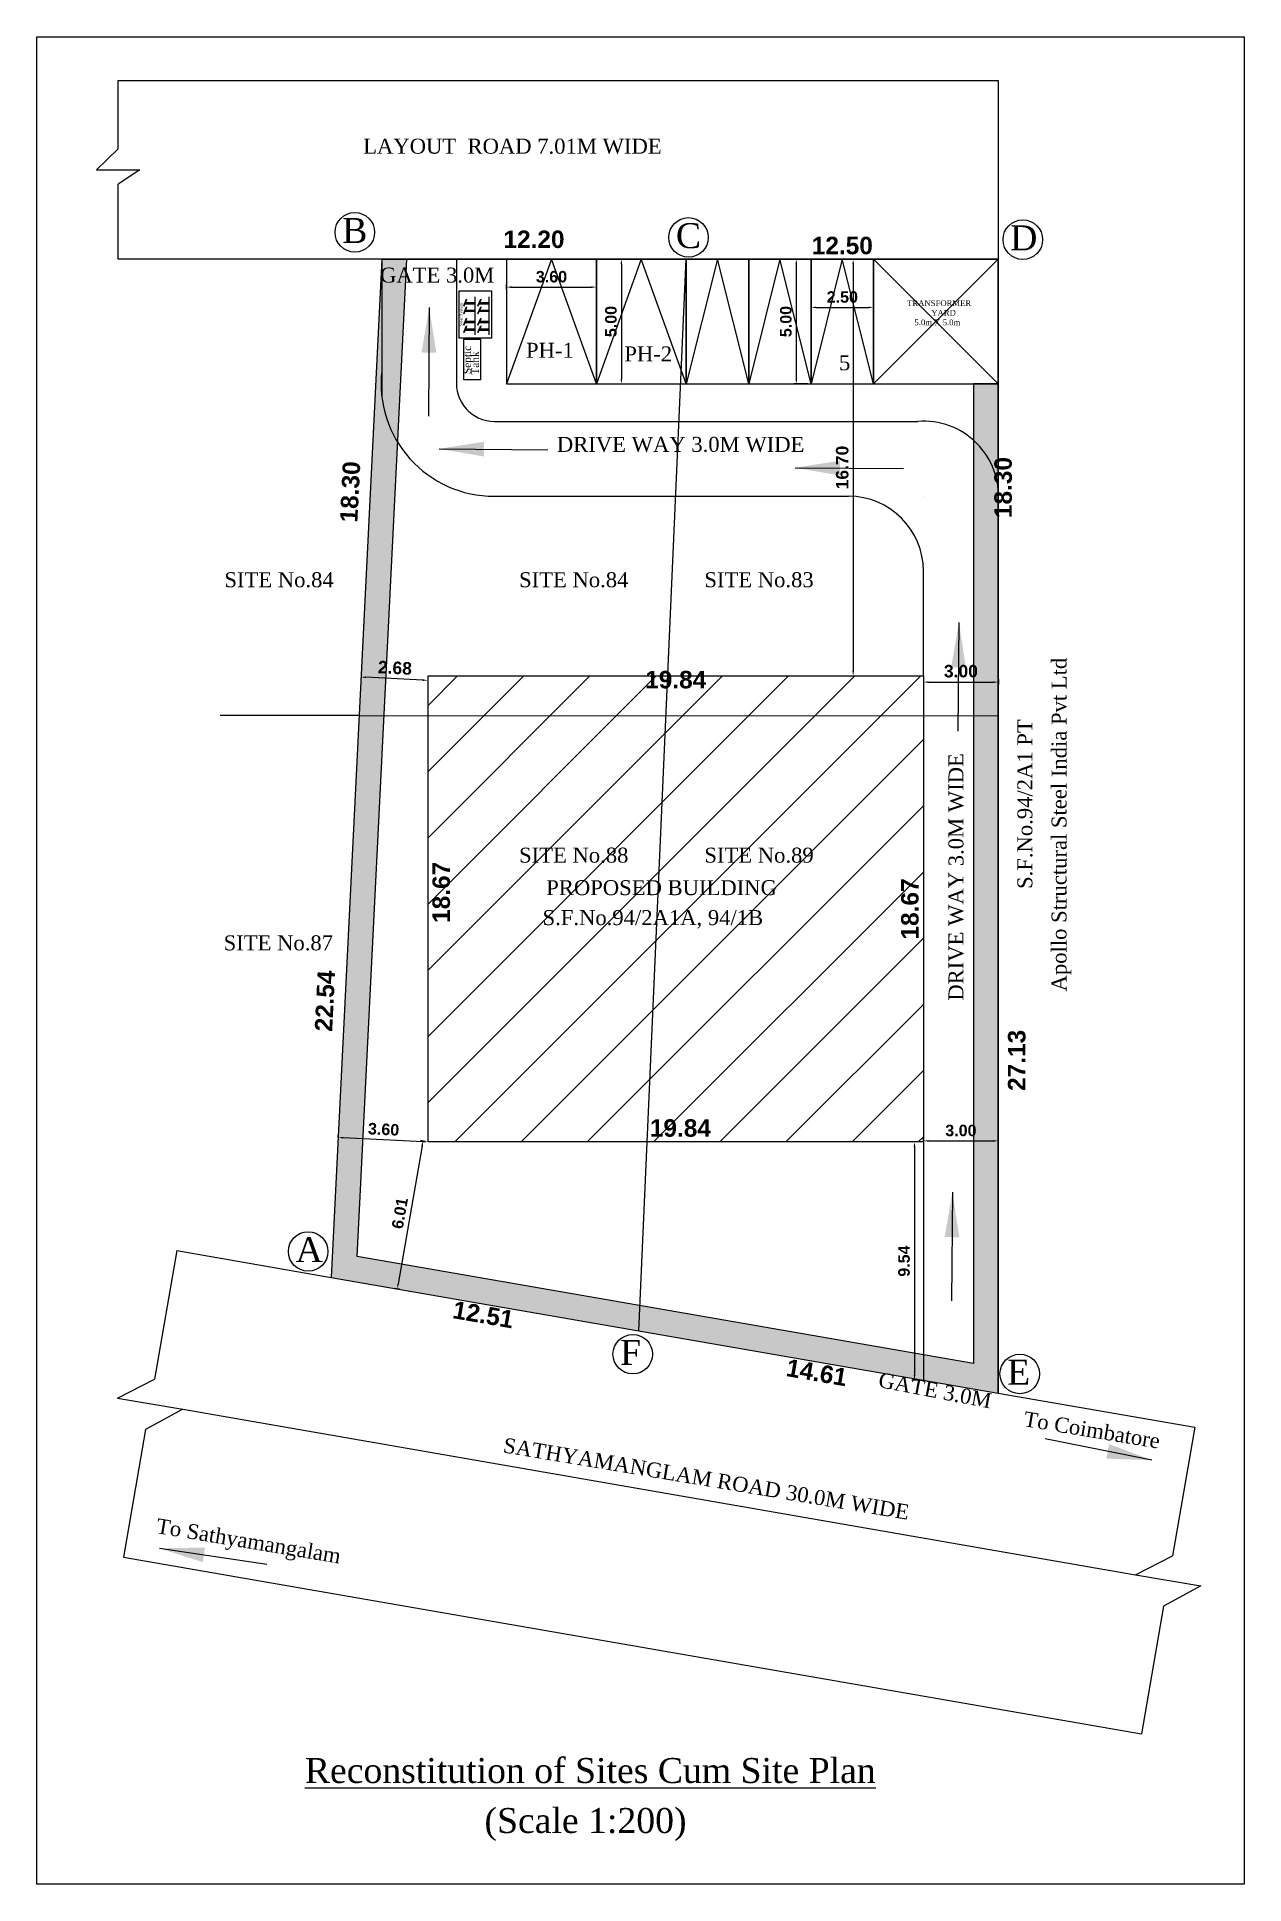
# Model space of a CAD drawing. Header units: metres. Extents: x -54 to 177, y -43 to 77.
# Drawn here: x 58.82 to 83, y -42.97 to -5.97 of the extents above; entities that cross this region are included whole.
import ezdxf
from ezdxf.lldxf.tags import DXFTag

# ---------------------------------------------------------------- set-up
doc = ezdxf.new("R2010")
doc.units = ezdxf.units.M
doc.header["$LTSCALE"] = 2
doc.header["$MEASUREMENT"] = 0
doc.header["$PDMODE"] = 34
doc.header["$PDSIZE"] = -2
doc.styles.add('ANAND', font='times.ttf')
doc.styles.get("Standard").update_dxf_attribs({"font": 'swisseb.ttf'})
tags = doc.linetypes.add('HIDDEN2', pattern=[4.7625, 3.175, -1.5875]).pattern_tags.tags
tags[6:7] = [DXFTag(74, 4), DXFTag(75, 0), DXFTag(340, '0'), DXFTag(46, 1.0), DXFTag(50, 0.0), DXFTag(44, 0.0), DXFTag(45, 0.0)]
tags[4:5] = [DXFTag(74, 4), DXFTag(75, 0), DXFTag(340, '0'), DXFTag(46, 1.0), DXFTag(50, 0.0), DXFTag(44, 0.0), DXFTag(45, 0.0)]
doc.dimstyles.new('V1', dxfattribs={"dimtxt": 0.23, "dimasz": 0.1, "dimexe": 0.05, "dimexo": 0.0625, "dimgap": 0.09, "dimtad": 1, "dimzin": 0, "dimdsep": 46, "dimtxsty": 'Standard', "dimcen": 0.09, "dimadec": 0, "dimazin": 0, "dimtfac": 1, "dimtix": 1, "dimtofl": 0, "dimtmove": 2, "dimatfit": 0, "dimfxl": 0, "dimtolj": 1, "dimtzin": 0, "dimarcsym": 0})

msp = doc.modelspace()

# ---------------------------------------------------------------- texts
at = {"style": 'ANAND'}
for s, height, p in [('LAYOUT  ROAD 7.01M WIDE', 0.3, (65.3549, -8.3125)), ('B', 0.5, (64.9349, -10.1017)), ('C', 0.5, (71.6171, -10.2039)), ('D', 0.5, (78.3136, -10.2486)), ('GATE 3.0M', 0.3, (65.6922, -10.8943)), ('TRANSFORMER', 0.115, (76.2487, -11.3648)), ('YARD', 0.115, (76.7327, -11.5565)), ('5.0m X 5.0m', 0.115, (76.396, -11.7481)), ('PH-1', 0.3, (68.6163, -12.4005)), ('PH-2', 0.3, (70.5855, -12.4726)), ('5', 0.3, (74.8846, -12.6509)), ('DRIVE WAY 3.0M WIDE', 0.3, (69.234, -14.2855)), ('SITE No.84', 0.3, (62.5749, -16.9963)), ('SITE No.84', 0.3, (68.4771, -16.9963)), ('SITE No.83', 0.3, (72.1879, -16.9963)), ('SITE No.88', 0.3, (68.4771, -22.513)), ('SITE No.89', 0.3, (72.1879, -22.513)), ('PROPOSED BUILDING', 0.3, (69.021, -23.1643)), ('S.F.No.94/2A1A, 94/1B', 0.3, (68.9476, -23.7634)), ('SITE No.87', 0.3, (62.5607, -24.2698)), ('A', 0.5, (64.0011, -30.5145)), ('F', 0.5, (70.5013, -32.5736)), ('E', 0.5, (78.252, -32.9689)), ('%%UReconstitution of Sites Cum Site Plan', 0.5, (64.1868, -40.9476)), ('(Scale 1:200)', 0.5, (67.7842, -41.9494))]:
    msp.add_text(s, height=height, dxfattribs=at).set_placement(p)
for s, height, rotation, p in [('Solar System', 0.0575, 90, (67.3389, -11.7714)), ('Septic', 0.15, 90, (67.5152, -12.7267)), ('Tank', 0.15, 90, (67.6723, -12.7386)), ('Apollo Structural Steel India Pvt Ltd', 0.3, 90, (79.4418, -25.0926)), ('S.F.No.94/2A1 PT', 0.3, 90, (78.7565, -23.04)), ('DRIVE WAY 3.0M WIDE', 0.3, 90, (77.3773, -25.2784)), ('GATE 3.0M', 0.3, 349.10908, (75.6554, -33.0129)), ('To Coimbatore', 0.3, 350.54902, (78.5667, -33.7981)), ('SATHYAMANGLAM ROAD 30.0M WIDE', 0.3, 350.54902, (68.1429, -34.324)), ('To Sathyamangalam', 0.3, 350.54902, (61.1926, -35.9399))]:
    msp.add_text(s, height=height, rotation=rotation, dxfattribs=at).set_placement(p)

# ---------------------------------------------------------------- blocks, each defined once
blk = doc.blocks.new('*D173')
at = {"color": 0, "lineweight": -2}
for p, q in [((75.013, -10.425), (75.218, -10.425)), ((75.168, -10.525), (75.168, -18.673)), ((75.013, -18.773), (75.218, -18.773))]:
    blk.add_line(p, q, dxfattribs=at)
at = {"color": 0}
for points in [[(75.151, -10.525), (75.185, -10.525), (75.168, -10.425)], [(75.151, -18.673), (75.185, -18.673), (75.168, -18.773)]]:
    blk.add_solid(points, dxfattribs=at)
at = {"layer": 'Defpoints', "color": 0}
for p in [(74.951, -10.425), (74.951, -18.773), (75.168, -18.773)]:
    blk.add_point(p, dxfattribs=at)
at = {"color": 0, "insert": (74.95, -14.599), "char_height": 0.25, "attachment_point": 5, "rotation": 90}
blk.add_mtext('\\A1;16.70', dxfattribs=at)
blk = doc.blocks.new('*D174')
at = {"color": 0, "lineweight": -2}
for p, q in [((65.312, -18.769), (65.309, -18.846)), ((66.55, -18.857), (65.411, -18.801)), ((66.651, -18.836), (66.647, -18.912))]:
    blk.add_line(p, q, dxfattribs=at)
at = {"color": 0}
for points in [[(65.412, -18.784), (65.41, -18.817), (65.311, -18.796)], [(66.551, -18.84), (66.549, -18.874), (66.65, -18.862)]]:
    blk.add_solid(points, dxfattribs=at)
at = {"layer": 'Defpoints', "color": 0}
for p in [(65.311, -18.796), (65.315, -18.707), (66.654, -18.773)]:
    blk.add_point(p, dxfattribs=at)
at = {"color": 0, "insert": (65.991, -18.611), "char_height": 0.25, "attachment_point": 5, "rotation": 357.1642}
blk.add_mtext('\\A1;2.68', dxfattribs=at)
blk = doc.blocks.new('*D175')
at = {"color": 0, "lineweight": -2}
for p, q in [((76.576, -18.836), (76.576, -18.947)), ((78.076, -18.836), (78.076, -18.947)), ((76.676, -18.897), (77.976, -18.897))]:
    blk.add_line(p, q, dxfattribs=at)
at = {"color": 0}
for points in [[(76.676, -18.88), (76.676, -18.913), (76.576, -18.897)], [(77.976, -18.88), (77.976, -18.913), (78.076, -18.897)]]:
    blk.add_solid(points, dxfattribs=at)
at = {"layer": 'Defpoints', "color": 0}
for p in [(76.576, -18.773), (78.076, -18.773), (78.076, -18.897)]:
    blk.add_point(p, dxfattribs=at)
at = {"color": 0, "insert": (77.326, -18.679), "char_height": 0.25, "attachment_point": 5}
blk.add_mtext('\\A1;3.00', dxfattribs=at)
blk = doc.blocks.new('*D163')
at = {"layer": 'Defpoints', "color": 0}
for p in [(65.139, -19.669), (66.15, -19.719), (65.592, -30.977)]:
    blk.add_point(p, dxfattribs=at)
at = {"color": 0, "insert": (64.591, -25.284), "char_height": 0.35, "attachment_point": 5, "rotation": 87.1642}
blk.add_mtext('\\A1;22.54', dxfattribs=at)
blk = doc.blocks.new('*D164')
at = {"layer": 'Defpoints', "color": 0}
for p in [(65.592, -10.53), (66.602, -10.58), (66.15, -19.719)]:
    blk.add_point(p, dxfattribs=at)
at = {"color": 0, "insert": (65.096, -15.086), "char_height": 0.35, "attachment_point": 5, "rotation": 87.1642}
blk.add_mtext('\\A1;18.30', dxfattribs=at)
blk = doc.blocks.new('*D176')
at = {"layer": 'Defpoints', "color": 0}
for p in [(71.826, -10.3), (65.726, -10.425), (71.826, -10.425)]:
    blk.add_point(p, dxfattribs=at)
at = {"color": 0, "insert": (68.776, -10.03), "char_height": 0.35, "attachment_point": 5}
blk.add_mtext('\\A1;12.20', dxfattribs=at)
blk = doc.blocks.new('*D177')
at = {"layer": 'Defpoints', "color": 0}
for p in [(64.715, -30.821), (70.878, -31.891), (70.795, -32.369)]:
    blk.add_point(p, dxfattribs=at)
at = {"color": 0, "insert": (67.76, -31.568), "char_height": 0.35, "attachment_point": 5, "rotation": 350.1551}
blk.add_mtext('\\A1;12.51', dxfattribs=at)
blk = doc.blocks.new('*D178')
at = {"layer": 'Defpoints', "color": 0}
for p in [(70.878, -31.891), (78.076, -33.14), (77.993, -33.618)]:
    blk.add_point(p, dxfattribs=at)
at = {"color": 0, "insert": (74.44, -32.728), "char_height": 0.35, "attachment_point": 5, "rotation": 350.1551}
blk.add_mtext('\\A1;14.61', dxfattribs=at)
blk = doc.blocks.new('*D165')
at = {"layer": 'Defpoints', "color": 0}
for p in [(66.747, -28.101), (66.747, -31.228), (76.669, -31.228)]:
    blk.add_point(p, dxfattribs=at)
at = {"color": 0, "insert": (71.708, -27.831), "char_height": 0.35, "attachment_point": 5}
blk.add_mtext('\\A1;19.84', dxfattribs=at)
blk = doc.blocks.new('*D166')
at = {"layer": 'Defpoints', "color": 0}
for p in [(68.414, -18.441), (67.19, -27.775), (68.414, -27.775)]:
    blk.add_point(p, dxfattribs=at)
at = {"color": 0, "insert": (66.92, -23.108), "char_height": 0.35, "attachment_point": 5, "rotation": 90}
blk.add_mtext('\\A1;18.67', dxfattribs=at)
blk = doc.blocks.new('*D167')
at = {"layer": 'Defpoints', "color": 0}
for p in [(76.795, -19.692), (76.795, -33.257), (78.716, -33.257)]:
    blk.add_point(p, dxfattribs=at)
at = {"color": 0, "insert": (78.446, -26.474), "char_height": 0.35, "attachment_point": 5, "rotation": 90}
blk.add_mtext('\\A1;27.13', dxfattribs=at)
blk = doc.blocks.new('*D168')
at = {"layer": 'Defpoints', "color": 0}
for p in [(78.076, -10.425), (78.444, -10.425), (78.076, -19.575)]:
    blk.add_point(p, dxfattribs=at)
at = {"color": 0, "insert": (78.174, -15), "char_height": 0.35, "attachment_point": 5, "rotation": 90}
blk.add_mtext('\\A1;18.30', dxfattribs=at)
blk = doc.blocks.new('*D169')
at = {"color": 0, "lineweight": -2}
for p, q in [((74.263, -10.425), (73.979, -10.425)), ((74.029, -10.525), (74.029, -12.825)), ((74.263, -12.925), (73.979, -12.925))]:
    blk.add_line(p, q, dxfattribs=at)
at = {"color": 0}
for points in [[(74.012, -10.525), (74.046, -10.525), (74.029, -10.425)], [(74.012, -12.825), (74.046, -12.825), (74.029, -12.925)]]:
    blk.add_solid(points, dxfattribs=at)
at = {"layer": 'Defpoints', "color": 0}
for p in [(74.326, -10.425), (74.029, -12.925), (74.326, -12.925)]:
    blk.add_point(p, dxfattribs=at)
at = {"color": 0, "insert": (73.821, -11.675), "char_height": 0.23, "attachment_point": 5, "rotation": 90}
blk.add_mtext('\\A1;5.00', dxfattribs=at)
blk = doc.blocks.new('*D170')
at = {"color": 0, "lineweight": -2}
for p, q in [((74.326, -11.392), (74.326, -11.342)), ((74.426, -11.392), (75.476, -11.392)), ((75.576, -11.392), (75.576, -11.342))]:
    blk.add_line(p, q, dxfattribs=at)
at = {"color": 0}
for points in [[(74.426, -11.376), (74.426, -11.409), (74.326, -11.392)], [(75.476, -11.376), (75.476, -11.409), (75.576, -11.392)]]:
    blk.add_solid(points, dxfattribs=at)
at = {"layer": 'Defpoints', "color": 0}
for p in [(74.326, -11.416), (75.576, -11.392), (75.576, -11.416)]:
    blk.add_point(p, dxfattribs=at)
at = {"color": 0, "insert": (74.951, -11.184), "char_height": 0.23, "attachment_point": 5}
blk.add_mtext('\\A1;2.50', dxfattribs=at)
blk = doc.blocks.new('*D171')
at = {"color": 0, "lineweight": -2}
for p, q in [((68.226, -11.028), (68.226, -10.936)), ((68.326, -10.986), (69.926, -10.986)), ((70.026, -11.028), (70.026, -10.936))]:
    blk.add_line(p, q, dxfattribs=at)
at = {"color": 0}
for points in [[(68.326, -10.969), (68.326, -11.002), (68.226, -10.986)], [(69.926, -10.969), (69.926, -11.002), (70.026, -10.986)]]:
    blk.add_solid(points, dxfattribs=at)
at = {"layer": 'Defpoints', "color": 0}
for p in [(68.226, -11.09), (70.026, -10.986), (70.026, -11.09)]:
    blk.add_point(p, dxfattribs=at)
at = {"color": 0, "insert": (69.126, -10.778), "char_height": 0.23, "attachment_point": 5}
blk.add_mtext('\\A1;3.60', dxfattribs=at)
blk = doc.blocks.new('*D172')
at = {"color": 0, "lineweight": -2}
for p, q in [((70.088, -10.425), (70.576, -10.425)), ((70.526, -10.525), (70.526, -12.825)), ((70.088, -12.925), (70.576, -12.925))]:
    blk.add_line(p, q, dxfattribs=at)
at = {"color": 0}
for points in [[(70.509, -10.525), (70.542, -10.525), (70.526, -10.425)], [(70.509, -12.825), (70.542, -12.825), (70.526, -12.925)]]:
    blk.add_solid(points, dxfattribs=at)
at = {"layer": 'Defpoints', "color": 0}
for p in [(70.026, -10.425), (70.026, -12.925), (70.526, -12.925)]:
    blk.add_point(p, dxfattribs=at)
at = {"color": 0, "insert": (70.318, -11.675), "char_height": 0.23, "attachment_point": 5, "rotation": 90}
blk.add_mtext('\\A1;5.00', dxfattribs=at)
blk = doc.blocks.new('*D179')
at = {"color": 0, "lineweight": -2}
for p, q in [((64.854, -28.019), (64.857, -27.969)), ((66.554, -28.103), (64.954, -28.024)), ((66.654, -28.108), (66.657, -28.058))]:
    blk.add_line(p, q, dxfattribs=at)
at = {"color": 0}
for points in [[(64.955, -28.007), (64.953, -28.04), (64.854, -28.019)], [(66.555, -28.086), (66.554, -28.119), (66.654, -28.108)]]:
    blk.add_solid(points, dxfattribs=at)
at = {"layer": 'Defpoints', "color": 0}
for p in [(64.854, -28.019), (64.854, -28.019), (66.654, -28.108)]:
    blk.add_point(p, dxfattribs=at)
at = {"color": 0, "insert": (65.764, -27.855), "char_height": 0.23, "attachment_point": 5, "rotation": 357.1642}
blk.add_mtext('\\A1;3.60', dxfattribs=at)
blk = doc.blocks.new('*D180')
at = {"layer": 'Defpoints', "color": 0}
for p in [(76.576, -18.773), (76.576, -18.773), (76.576, -28.108)]:
    blk.add_point(p, dxfattribs=at)
at = {"color": 0, "insert": (76.306, -23.441), "char_height": 0.35, "attachment_point": 5, "rotation": 90}
blk.add_mtext('\\A1;18.67', dxfattribs=at)
blk = doc.blocks.new('*D181')
at = {"layer": 'Defpoints', "color": 0}
for p in [(66.654, -18.773), (76.576, -18.773), (66.654, -19.12)]:
    blk.add_point(p, dxfattribs=at)
at = {"color": 0, "insert": (71.615, -18.85), "char_height": 0.35, "attachment_point": 5}
blk.add_mtext('\\A1;19.84', dxfattribs=at)
blk = doc.blocks.new('*D182')
at = {"color": 0, "lineweight": -2}
for p, q in [((76.576, -28.087), (76.576, -28.037)), ((76.676, -28.087), (77.976, -28.087)), ((78.076, -28.087), (78.076, -28.037))]:
    blk.add_line(p, q, dxfattribs=at)
at = {"color": 0}
for points in [[(76.676, -28.07), (76.676, -28.103), (76.576, -28.087)], [(77.976, -28.07), (77.976, -28.103), (78.076, -28.087)]]:
    blk.add_solid(points, dxfattribs=at)
at = {"layer": 'Defpoints', "color": 0}
for p in [(76.576, -28.108), (78.076, -28.087), (78.076, -28.108)]:
    blk.add_point(p, dxfattribs=at)
at = {"color": 0, "insert": (77.326, -27.879), "char_height": 0.23, "attachment_point": 5}
blk.add_mtext('\\A1;3.00', dxfattribs=at)
blk = doc.blocks.new('*D183')
at = {"color": 0, "lineweight": -2}
for p, q in [((76.513, -28.108), (76.346, -28.108)), ((76.396, -28.208), (76.396, -32.779)), ((76.513, -32.879), (76.346, -32.879))]:
    blk.add_line(p, q, dxfattribs=at)
at = {"color": 0}
for points in [[(76.379, -28.208), (76.413, -28.208), (76.396, -28.108)], [(76.379, -32.779), (76.413, -32.779), (76.396, -32.879)]]:
    blk.add_solid(points, dxfattribs=at)
at = {"layer": 'Defpoints', "color": 0}
for p in [(76.576, -28.108), (76.396, -32.879), (76.576, -32.879)]:
    blk.add_point(p, dxfattribs=at)
at = {"color": 0, "insert": (76.188, -30.494), "char_height": 0.23, "attachment_point": 5, "rotation": 90}
blk.add_mtext('\\A1;9.54', dxfattribs=at)
blk = doc.blocks.new('*D184')
at = {"color": 0, "lineweight": -2}
for p, q in [((66.593, -28.097), (66.502, -28.081)), ((66.534, -28.188), (66.054, -30.952)), ((66.079, -31.058), (65.988, -31.042))]:
    blk.add_line(p, q, dxfattribs=at)
at = {"color": 0}
for points in [[(66.518, -28.186), (66.55, -28.191), (66.551, -28.09)], [(66.038, -30.949), (66.071, -30.955), (66.037, -31.051)]]:
    blk.add_solid(points, dxfattribs=at)
at = {"layer": 'Defpoints', "color": 0}
for p in [(66.654, -28.108), (66.037, -31.051), (66.14, -31.068)]:
    blk.add_point(p, dxfattribs=at)
at = {"color": 0, "insert": (66.089, -29.535), "char_height": 0.23, "attachment_point": 5, "rotation": 80.1551}
blk.add_mtext('\\A1;6.01', dxfattribs=at)
blk = doc.blocks.new('*D185')
at = {"layer": 'Defpoints', "color": 0}
for p in [(71.826, -10.425), (78.076, -10.425), (78.076, -10.425)]:
    blk.add_point(p, dxfattribs=at)
at = {"color": 0, "insert": (74.951, -10.155), "char_height": 0.35, "attachment_point": 5}
blk.add_mtext('\\A1;12.50', dxfattribs=at)

# ---------------------------------------------------------------- dimensions: what is measured, and where the dimension line sits
for p1, p2, distance, override, picture, middle in [((65.7256, -10.4246), (71.8256, -10.4246), 0.1245, {"dimtxt": 0.35, "dimlfac": 2, "dimse1": 1, "dimse2": 1, "dimsd1": 1, "dimsd2": 1}, '*D176', (68.7756, -10.0303)), ((71.8256, -10.4246), (78.0756, -10.4246), 0, {"dimtxt": 0.35, "dimlfac": 2, "dimse1": 1, "dimse2": 1, "dimsd1": 1, "dimsd2": 1}, '*D185', (74.9506, -10.1548)), ((68.2256, -11.0904), (70.0256, -11.0904), 0.1049, {"dimlfac": 2, "dimfxl": 12, "dimfxlon": 1, "dimarcsym": 1}, '*D171', (69.1256, -10.7776)), ((70.0256, -10.4246), (70.0256, -12.9246), 0.5, {"dimlfac": 2, "dimfxl": 12, "dimfxlon": 1, "dimarcsym": 1}, '*D172', (70.3176, -11.6746)), ((74.3256, -10.4246), (74.3256, -12.9246), -0.2965, {"dimlfac": 2, "dimfxl": 12, "dimfxlon": 1, "dimarcsym": 1}, '*D169', (73.8211, -11.6746)), ((78.0756, -19.5746), (78.0756, -10.4246), -0.3683, {"dimtxt": 0.35, "dimlfac": 2, "dimse1": 1, "dimse2": 1, "dimsd1": 1, "dimsd2": 1}, '*D168', (78.1741, -14.9996)), ((74.3256, -11.416), (75.5756, -11.416), 0.0238, {"dimlfac": 2, "dimfxl": 12, "dimfxlon": 1, "dimarcsym": 1}, '*D170', (74.9506, -11.184)), ((66.6542, -18.7733), (65.3154, -18.707), 0.0888, {"dimtxt": 0.25, "dimlfac": 2, "dimfxl": 9, "dimfxlon": 1, "dimarcsym": 1}, '*D174', (65.9912, -18.6107)), ((76.5756, -18.7733), (78.0756, -18.7733), -0.1235, {"dimtxt": 0.25, "dimlfac": 2, "dimfxl": 9, "dimfxlon": 1, "dimarcsym": 1}, '*D175', (77.3256, -18.6785)), ((65.592, -30.9765), (66.1496, -19.7188), 1.012, {"dimtxt": 0.35, "dimlfac": 2, "dimse1": 1, "dimse2": 1, "dimsd1": 1, "dimsd2": 1}, '*D163', (64.5905, -25.2842)), ((76.7953, -19.692), (76.7953, -33.257), 1.9204, {"dimtxt": 0.35, "dimlfac": 2, "dimse1": 1, "dimse2": 1, "dimsd1": 1, "dimsd2": 1}, '*D167', (78.4459, -26.4745)), ((66.6542, -28.1078), (64.8541, -28.0186), 0, {"dimlfac": 2, "dimfxl": 9, "dimfxlon": 1, "dimarcsym": 1}, '*D179', (65.7645, -27.8554)), ((66.6542, -28.1078), (66.1404, -31.0684), -0.1047, {"dimlfac": 2, "dimfxl": 9, "dimfxlon": 1, "dimarcsym": 1}, '*D184', (66.0892, -29.5346)), ((64.7153, -30.8211), (70.8782, -31.8906), -0.4853, {"dimtxt": 0.35, "dimlfac": 2, "dimse1": 1, "dimse2": 1, "dimsd1": 1, "dimsd2": 1}, '*D177', (67.7599, -31.5682))]:
    dim = msp.add_aligned_dim(p1=p1, p2=p2, distance=distance, dimstyle='V1', override=override)
    dim.commit()
    dim.dimension.update_dxf_attribs({"geometry": picture, "text_midpoint": middle})
for base, p1, p2, angle, override, picture, middle in [((65.5915, -10.53), (66.1496, -19.7188), (66.6023, -10.58), 267.16423, {"dimtxt": 0.35, "dimlfac": 2, "dimse1": 1, "dimse2": 1, "dimsd1": 1, "dimsd2": 1}, '*D164', (65.0957, -15.086)), ((75.168, -18.7733), (74.9506, -10.4246), (74.9506, -18.7733), 90, {"dimtxt": 0.25, "dimlfac": 2, "dimfxl": 9, "dimfxlon": 1, "dimarcsym": 1}, '*D173', (74.9497, -14.599)), ((67.1901, -27.7751), (68.4137, -18.4406), (68.4137, -27.7751), 90, {"dimtxt": 0.35, "dimlfac": 2, "dimse1": 1, "dimse2": 1, "dimsd1": 1, "dimsd2": 1}, '*D166', (66.9202, -23.1079)), ((76.5756, -18.7733), (76.5756, -28.1078), (76.5756, -18.7733), 90, {"dimtxt": 0.35, "dimlfac": 2, "dimse1": 1, "dimse2": 1, "dimsd1": 1, "dimsd2": 1}, '*D180', (76.3058, -23.4405)), ((76.396, -32.8793), (76.5756, -28.1078), (76.5756, -32.8793), 90, {"dimlfac": 2, "dimfxl": 9, "dimfxlon": 1, "dimarcsym": 1}, '*D183', (76.188, -30.4935)), ((77.9927, -33.6178), (70.8782, -31.8906), (78.0756, -33.1396), 170.15512, {"dimtxt": 0.35, "dimlfac": 2, "dimse1": 1, "dimse2": 1, "dimsd1": 1, "dimsd2": 1}, '*D178', (74.44, -32.7276))]:
    dim = msp.add_linear_dim(base=base, p1=p1, p2=p2, angle=angle, dimstyle='V1', override=override)
    dim.commit()
    dim.dimension.update_dxf_attribs({"geometry": picture, "text_midpoint": middle})
for base, p1, p2, override, picture, middle in [((66.6542, -19.1198), (76.5756, -18.7733), (66.6542, -18.7733), {"dimtxt": 0.35, "dimlfac": 2, "dimse1": 1, "dimse2": 1, "dimsd1": 1, "dimsd2": 1}, '*D181', (71.6149, -18.8499)), ((66.7472, -28.101), (76.6686, -31.2284), (66.7472, -31.2284), {"dimtxt": 0.35, "dimlfac": 2, "dimse1": 1, "dimse2": 1, "dimsd1": 1, "dimsd2": 1}, '*D165', (71.7079, -27.8312)), ((78.0756, -28.0867), (76.5756, -28.1078), (78.0756, -28.1078), {"dimlfac": 2, "dimfxl": 9, "dimfxlon": 1, "dimarcsym": 1}, '*D182', (77.3256, -27.8787))]:
    dim = msp.add_linear_dim(base=base, p1=p1, p2=p2, dimstyle='V1', override=override)
    dim.commit()
    dim.dimension.update_dxf_attribs({"geometry": picture, "text_midpoint": middle})

# ---------------------------------------------------------------- hatches: boundary and pattern name
h = msp.add_hatch()
h.set_pattern_fill('GRAVEL', color=256, scale=0.5)
h.set_pattern_definition([(228.012788, (-110.18427, -41.15814), (-4, -4.5), [0.067268, -6.659544]), (184.969741, (-110.229268, -41.20814), (6, 0.5), [0.115434, -11.4279624]), (132.510447, (-110.344268, -41.21814), (5, -5.5), [0.081394, -8.0580163]), (267.273689, (-110.539268, -41.34314), (0.5, 10), [0.105119, -10.406779]), (292.833654, (-110.544268, -41.44814), (-2.5, 6), [0.1030775, -10.2046866]), (357.273689, (-110.504268, -41.54314), (-10, 0.5), [0.105119, -10.406779]), (37.69424, (-110.399268, -41.54814), (-6.5, -5), [0.1390145, -13.7624243]), (72.255328, (-110.289268, -41.46314), (3.5, 11), [0.131244, -12.9931607]), (121.429566, (-110.249268, -41.33814), (-4, 6.5), [0.105475, -10.4420366]), (175.236358, (-110.30427, -41.24814), (5.5, -0.5), [0.120416, -5.9003813]), (222.397438, (-110.424268, -41.23814), (-6, -5.5), [0.155724, -15.4166875]), (138.814075, (-110.04427, -41.34814), (-3.5, 3), [0.0531505, -5.2619224]), (171.469234, (-110.084268, -41.31314), (6.5, -1), [0.1011185, -10.0107557]), (225, (-110.18427, -41.29814), (-1e-16, -0.5), [0.0707105, -0.6363963]), (203.19859, (-110.21927, -41.23814), (2.5, 1), [0.038079, -3.7698076]), (291.80141, (-110.25427, -41.25314), (-0.5, 1.5), [0.0538515, -2.6387309]), (30.963757, (-110.23427, -41.30314), (1.5, 1), [0.0874645, -2.8280114]), (161.56505, (-110.15927, -41.25814), (1, -0.5), [0.0632455, -1.5178933]), (16.38954, (-110.544268, -41.25314), (5, 1.5), [0.0886, -8.7714226]), (70.346176, (-110.45927, -41.22814), (-2, -5.5), [0.0743305, -7.3587039]), (293.19859, (-110.15927, -41.15814), (-1, 2.5), [0.0761575, -3.731729]), (343.61046, (-110.129268, -41.22814), (-5, 1.5), [0.0886, -8.7714226]), (339.443955, (-110.54427, -41.56314), (-2.5, 1), [0.08544, -4.1865619]), (294.77514, (-110.46427, -41.59314), (-2.5, 5.5), [0.071589, -7.0873215]), (66.80141, (-110.15427, -41.65814), (1, 2.5), [0.0761575, -3.731729]), (17.354025, (-110.124268, -41.58814), (-6.5, -2), [0.0838155, -8.2977118]), (69.443955, (-110.39927, -41.65814), (-1, -2.5), [0.04272, -4.2292819]), (101.30993, (-110.18427, -41.65814), (-0.5, 2), [0.025495, -2.5240148]), (165.96376, (-110.18927, -41.63314), (1.5, -0.5), [0.1030775, -1.9584753]), (186.009006, (-110.289268, -41.60814), (5, 0.5), [0.095525, -9.4569616]), (303.69007, (-110.23427, -41.34814), (-0.5, 1), [0.072111, -1.7306646]), (353.157227, (-110.194268, -41.40814), (8.5, -1), [0.125897, -12.4637813]), (60.945396, (-110.06927, -41.42314), (-2, -3.5), [0.051478, -5.0963371]), (90, (-110.04427, -41.37814), (-0.5, 0.5), [0.03, -0.47]), (120.256437, (-110.29927, -41.59314), (2, -3.5), [0.069462, -6.87676]), (48.012788, (-110.33427, -41.53314), (4, 4.5), [0.134536, -6.592276]), (0, (-110.24427, -41.43314), (0.5, 0.5), [0.13, -0.37]), (325.304846, (-110.114268, -41.43314), (5, -3.5), [0.079057, -7.8266372]), (254.054604, (-110.04927, -41.47814), (-0.5, -2), [0.072801, -3.567254]), (207.645975, (-110.069268, -41.54814), (-9.5, -5), [0.1185325, -11.7347371]), (175.426079, (-110.174268, -41.60314), (-6.5, 0.5), [0.1253995, -12.4145367])])
h.paths.add_polyline_path([(78.0756, -12.9246), (77.5756, -12.9246), (77.5756, -32.5454), (65.2366, -30.4041), (66.2262, -10.4246), (65.7256, -10.4246), (64.7153, -30.8211), (78.0756, -33.1396)])
h = msp.add_hatch()
h.set_pattern_fill('ANSI31', color=256, scale=7.5)
h.set_pattern_definition([(45, (-266.8075, -92.9646), (-0.6629126, 0.6629126), [])])
h.paths.add_polyline_path([(66.6542, -18.7733), (76.5756, -18.7733), (76.5756, -28.1078), (66.6542, -28.1078)])

# ---------------------------------------------------------------- linework, layer by layer
for p, q in [((60.0161, -8.6356), (60.4494, -8.2168)), ((60.0161, -8.6356), (60.8827, -8.6356)), ((60.8827, -8.6356), (60.4494, -8.9252)), ((65.7256, -10.4246), (64.7153, -30.8211)), ((65.7256, -10.4246), (78.0756, -10.4246)), ((65.7256, -10.4246), (65.7256, -13.1558)), ((67.2256, -10.4246), (67.2256, -12.9934)), ((75.5756, -12.9246), (78.0756, -10.4246)), ((75.5756, -10.4269), (78.0756, -12.9246)), ((78.0756, -10.4246), (78.0756, -33.1396)), ((67.368, -11.3588), (67.427, -11.2293)), ((67.368, -11.3588), (67.3746, -11.3618)), ((67.368, -11.5116), (67.427, -11.3822)), ((67.3746, -11.3618), (67.4337, -11.2323)), ((67.3746, -11.5147), (67.4337, -11.3852)), ((67.5947, -11.3237), (67.392, -11.3237)), ((67.4068, -11.2913), (67.5947, -11.2913)), ((67.4068, -11.4441), (67.5947, -11.4441)), ((67.427, -11.2293), (67.4337, -11.2323)), ((67.427, -11.3822), (67.4337, -11.3852)), ((67.5947, -11.559), (67.5947, -11.1798)), ((67.6531, -11.3588), (67.7121, -11.2293)), ((67.6531, -11.3588), (67.6597, -11.3618)), ((67.6531, -11.5116), (67.7121, -11.3822)), ((67.6597, -11.3618), (67.7188, -11.2323)), ((67.6597, -11.5147), (67.7188, -11.3852)), ((67.8798, -11.3237), (67.6771, -11.3237)), ((67.6919, -11.2913), (67.8798, -11.2913)), ((67.6919, -11.4441), (67.8798, -11.4441)), ((67.7121, -11.2293), (67.7188, -11.2323)), ((67.7121, -11.3822), (67.7188, -11.3852)), ((67.8798, -11.559), (67.8798, -11.1798)), ((67.368, -11.5116), (67.3746, -11.5147)), ((67.368, -11.738), (67.427, -11.6086)), ((67.368, -11.738), (67.3746, -11.741)), ((67.368, -11.8909), (67.427, -11.7614)), ((67.3746, -11.741), (67.4337, -11.6116)), ((67.3746, -11.8939), (67.4337, -11.7644)), ((67.5947, -11.4766), (67.392, -11.4766)), ((67.5947, -11.703), (67.392, -11.703)), ((67.4068, -11.6705), (67.5947, -11.6705)), ((67.4068, -11.8234), (67.5947, -11.8234)), ((67.427, -11.6086), (67.4337, -11.6116)), ((67.427, -11.7614), (67.4337, -11.7644)), ((67.5947, -11.9383), (67.5947, -11.559)), ((67.6531, -11.5116), (67.6597, -11.5147)), ((67.6531, -11.738), (67.7121, -11.6086)), ((67.6531, -11.738), (67.6597, -11.741)), ((67.6531, -11.8909), (67.7121, -11.7614)), ((67.6597, -11.741), (67.7188, -11.6116)), ((67.6597, -11.8939), (67.7188, -11.7644)), ((67.8798, -11.4766), (67.6771, -11.4766)), ((67.8798, -11.703), (67.6771, -11.703)), ((67.6919, -11.6705), (67.8798, -11.6705)), ((67.6919, -11.8234), (67.8798, -11.8234)), ((67.7121, -11.6086), (67.7188, -11.6116)), ((67.7121, -11.7614), (67.7188, -11.7644)), ((67.8798, -11.9383), (67.8798, -11.559)), ((67.368, -11.8909), (67.3746, -11.8939)), ((67.5947, -11.8558), (67.392, -11.8558)), ((67.6531, -11.8909), (67.6597, -11.8939)), ((67.8798, -11.8558), (67.6771, -11.8558)), ((67.9756, -13.6741), (76.4612, -13.6741)), ((67.9756, -15.1741), (75.0756, -15.1741)), ((76.5756, -18.7733), (76.5756, -16.6741)), ((65.273, -19.5634), (62.4928, -19.5634)), ((76.5756, -28.1078), (76.5756, -32.8793)), ((61.6207, -30.2841), (61.173, -32.8579)), ((61.6207, -30.2841), (64.7153, -30.8211)), ((64.7153, -30.8211), (78.0756, -33.1396)), ((60.4338, -33.2395), (61.173, -32.8579)), ((60.4338, -33.2395), (61.7411, -33.4605)), ((78.0756, -33.1396), (82.0096, -33.8223)), ((61.7411, -33.4605), (60.9979, -33.8652)), ((60.9979, -33.8652), (60.5532, -36.4221)), ((82.0096, -33.8223), (81.562, -36.3961)), ((60.5532, -36.4221), (80.9421, -39.9603)), ((80.8227, -36.7777), (81.562, -36.3961)), ((80.8227, -36.7777), (82.1301, -36.9988)), ((82.1301, -36.9988), (81.3868, -37.4034)), ((81.3868, -37.4034), (80.9421, -39.9603))]:
    msp.add_line(p, q)
at = {"linetype": 'HIDDEN2', "ltscale": 0.5}
for p, q in [((70.8782, -31.8906), (71.8256, -10.4246)), ((65.273, -19.5634), (78.0756, -19.5746)), ((61.7411, -33.4605), (80.8227, -36.7777))]:
    msp.add_line(p, q, dxfattribs=at)
for points in [[(58.821, -5.9744), (82.9971, -5.9744), (82.9971, -42.9721), (58.821, -42.9721)], [(65.2366, -30.4041), (66.2262, -10.4246), (65.7256, -10.4246), (64.7153, -30.8211), (78.0756, -33.1396), (78.0756, -12.9246), (77.5756, -12.9246), (77.5756, -32.5454)], [(70.0256, -10.4246), (68.2256, -10.4246), (68.2256, -12.9246), (70.0256, -12.9246)], [(71.8256, -10.4246), (70.0256, -10.4246), (70.0256, -12.9246), (71.8256, -12.9246)], [(73.0756, -10.4246), (71.8256, -10.4246), (71.8256, -12.9246), (73.0756, -12.9246)], [(74.3256, -10.4246), (73.0756, -10.4246), (73.0756, -12.9246), (74.3256, -12.9246)], [(75.5756, -10.4246), (74.3256, -10.4246), (74.3256, -12.9246), (75.5756, -12.9246)], [(75.5756, -12.9246), (78.0756, -12.9246), (78.0756, -10.4246), (75.5756, -10.4246)], [(67.3685, -12.8401), (67.3685, -12.0299), (67.7045, -12.0299), (67.7045, -12.8401)], [(66.6542, -18.7733), (76.5756, -18.7733), (76.5756, -28.1078), (66.6542, -28.1078)]]:
    msp.add_lwpolyline(points, close=True)
for points in [[(60.4494, -8.2168), (60.4494, -6.8466), (78.0756, -6.8466), (78.0756, -10.4246), (60.4494, -10.4246), (60.4494, -8.9252)], [(70.0256, -12.9246), (69.1256, -10.4246), (68.2256, -12.9246)], [(71.8256, -12.9246), (70.9256, -10.4246), (70.0256, -12.9246)], [(73.0756, -12.9246), (72.4506, -10.4246), (71.8256, -12.9246)], [(74.3256, -12.9246), (73.7006, -10.4246), (73.0756, -12.9246)], [(75.5756, -12.9246), (74.9506, -10.4246), (74.3256, -12.9246)]]:
    msp.add_lwpolyline(points)
at = {"elevation": -346.5304}
msp.add_lwpolyline([(67.2775, -12.0067), (67.2775, -11.0626), (67.9252, -11.0626), (67.9252, -12.0067)], close=True, dxfattribs=at)
for centre in [(65.1873, -9.8878), (71.8696, -9.99), (78.5661, -10.0347), (64.2535, -30.3006), (70.7537, -32.3597), (78.5045, -32.755)]:
    msp.add_circle(centre, 0.3958)
for centre, radius, start, end in [((67.9756, -12.9108), 2.2633, 173.78635, 270), ((67.9844, -12.9108), 0.7633, 173.78635, 270), ((76.5756, -15.1741), 1.5044, 355.63784, 94.36216), ((75.0756, -16.6741), 1.5, 0, 90), ((76.5756, -15.1741), 0.00436, 355.63784, 94.36216)]:
    msp.add_arc(centre, radius, start, end)

msp.set_redraw_order([(e.dxf.handle, doc.entitydb.next_handle()) for e in msp.query("TEXT MTEXT ATTDEF DIMENSION ARC_DIMENSION")])  # texts and dimensions are drawn at this point

# ---------------------------------------------------------------- leaders
for points in [[(66.6785, -11.396), (66.6599, -13.5717)], [(66.8769, -14.2239), (69.0526, -14.2425)], [(74.0037, -14.6027), (76.1795, -14.6213)], [(77.2861, -17.7039), (77.2675, -19.8796)], [(77.1549, -29.1148), (77.1362, -31.2905)], [(81.149, -34.4815), (79.0157, -34.0538)], [(61.2741, -36.2473), (63.4268, -36.5634)]]:
    msp.add_leader(points, dimstyle='V1', override={"dimasz": 0.9, "dimfxl": 0.1, "dimfxlon": 1, "dimarcsym": 1})

doc.saveas('drawing.dxf')
